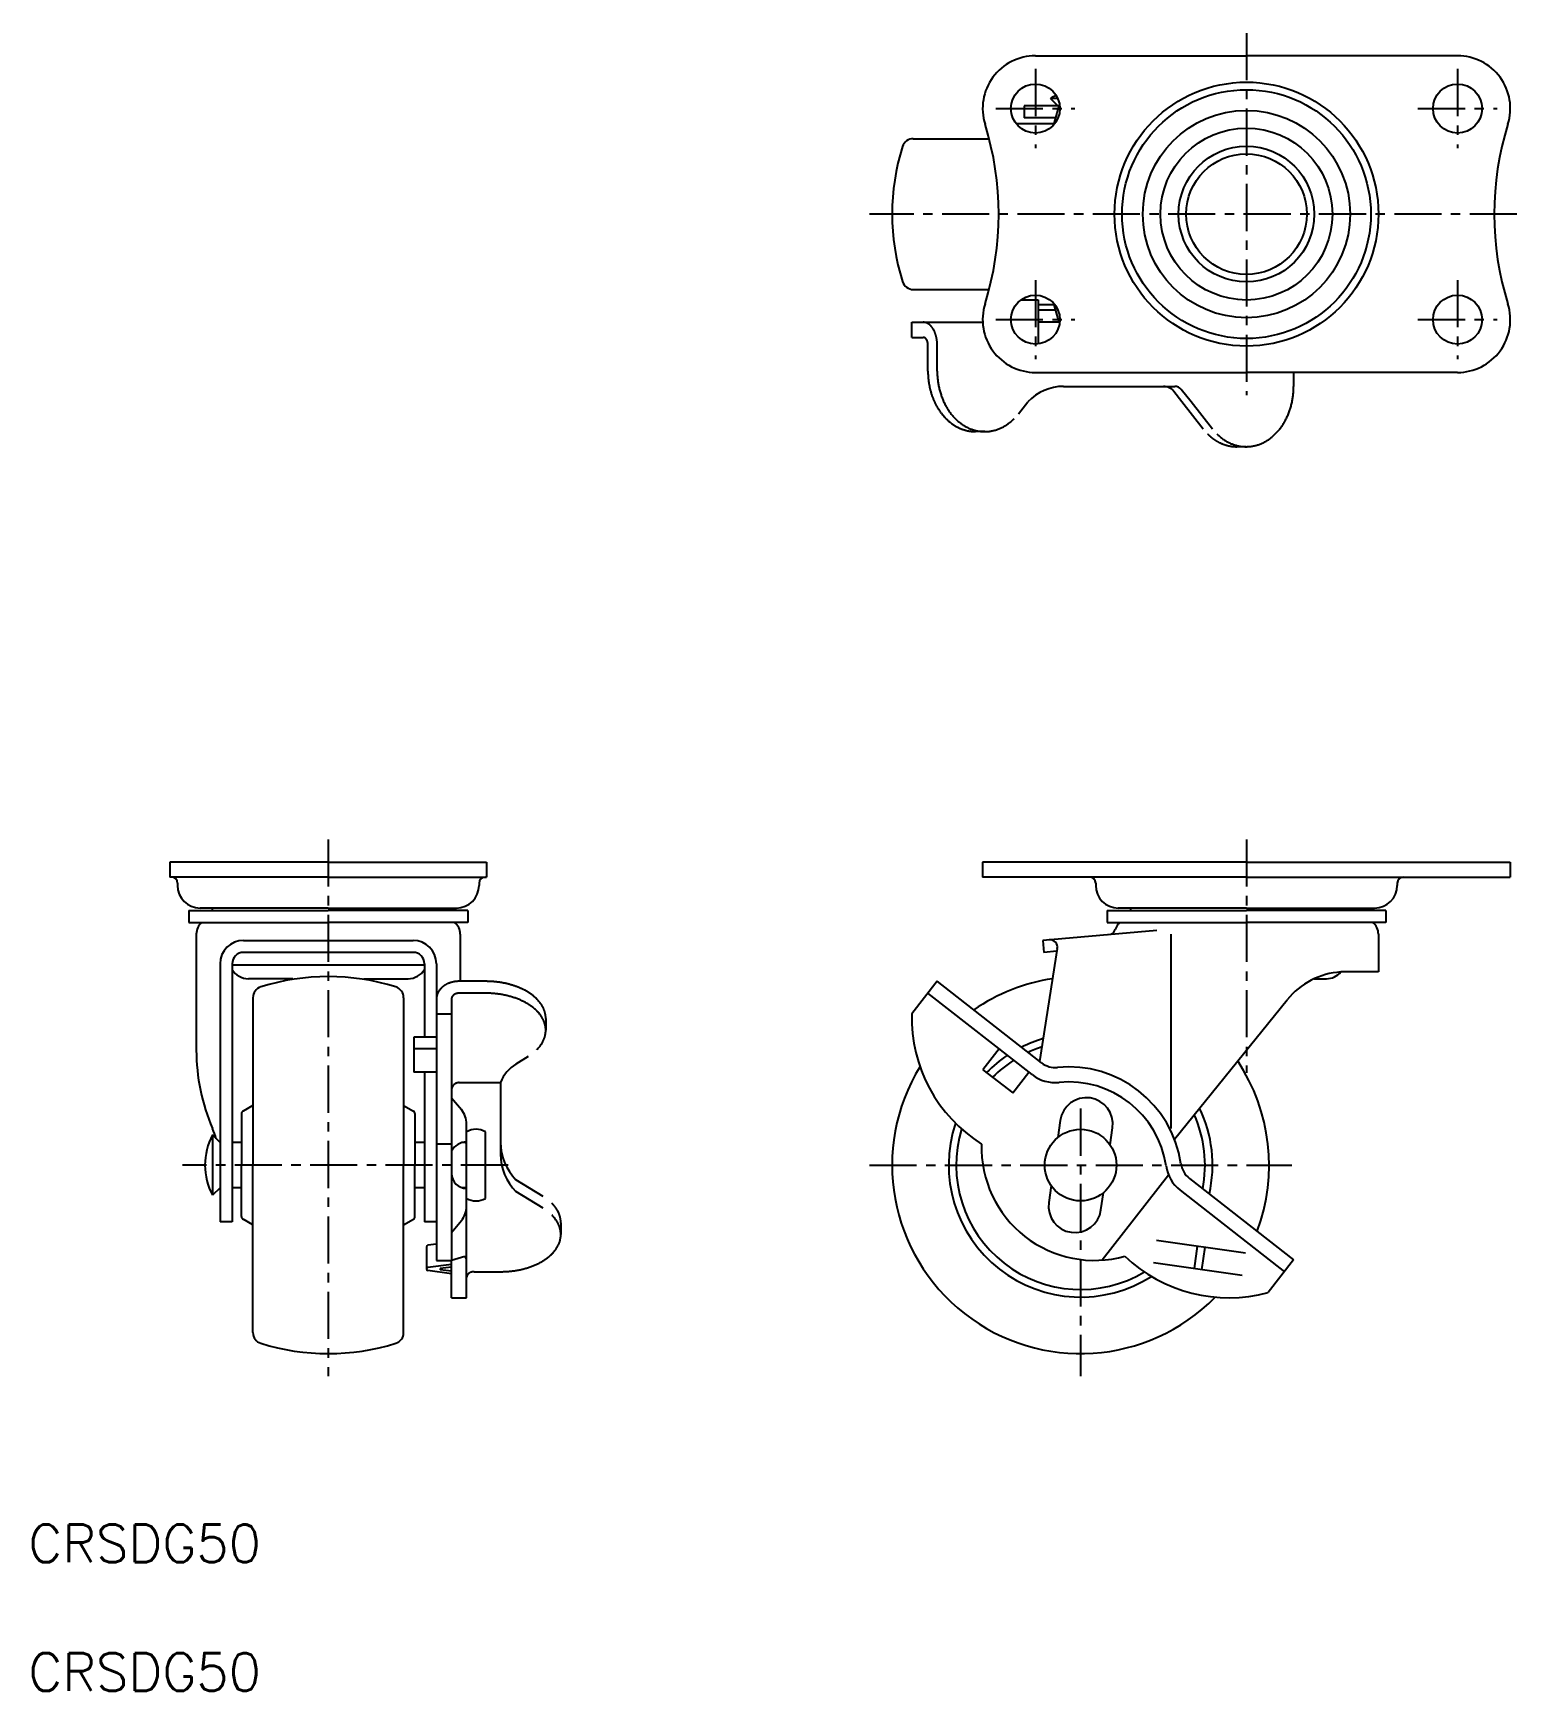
# Model space of a CAD drawing. Extents: x 25 to 221, y 20 to 240.
import ezdxf

# ---------------------------------------------------------------- set-up
doc = ezdxf.new("R2010")
doc.units = 0
doc.header["$LTSCALE"] = 5
doc.linetypes.add('CENTER', pattern=[2, 1.25, -0.25, 0.25, -0.25])
doc.layers.get('0').update_dxf_attribs({"linetype": 'CONTINUOUS'})
doc.layers.add('CENTER', color=1, linetype='CENTER')
doc.styles.get("Standard").update_dxf_attribs({"font": 'txt.shx'})

msp = doc.modelspace()

# ---------------------------------------------------------------- texts
for p in [(23.860971, 37.243086), (23.860971, 20.195786)]:
    msp.add_text('CRSDG50', height=5).set_placement(p)

# ---------------------------------------------------------------- linework, layer by layer
at = {"color": 7, "linetype": 'CONTINUOUS'}
for p, q in [((157.449821, 237.064193), (185.449821, 237.064193)), ((213.449821, 237.064193), (185.449821, 237.064193)), ((160.449821, 230.414193), (159.449821, 231.414193)), ((160.40617, 231.414193), (159.449821, 231.414193)), ((155.949821, 230.414193), (155.949821, 228.814193)), ((160.680919, 230.414193), (155.949821, 230.414193)), ((160.102768, 228.814193), (155.949821, 228.814193)), ((154.888083, 228.064193), (159.911176, 228.064193)), ((141.24688, 226.064193), (151.313185, 226.064193)), ((141.24688, 206.064193), (151.313185, 206.064193)), ((155.568332, 204.714193), (157.823142, 204.714193)), ((157.823142, 204.714193), (157.823142, 198.835706)), ((157.823142, 204.064193), (159.911176, 204.064193)), ((160.102768, 203.314193), (157.823142, 203.314193)), ((141.040821, 199.714193), (141.040821, 201.714193)), ((141.040821, 201.714193), (150.458576, 201.714193)), ((160.680919, 201.714193), (157.823142, 201.714193)), ((141.040821, 199.714193), (142.579975, 199.714193)), ((143.195636, 195.214193), (143.195636, 198.714193)), ((144.426959, 195.214193), (144.426959, 198.714193)), ((157.449821, 195.064193), (185.449821, 195.064193)), ((213.449821, 195.064193), (185.449821, 195.064193)), ((191.707604, 195.064193), (191.707604, 193.214193)), ((161.197059, 193.214193), (175.939848, 193.214193)), ((176.872492, 191.163941), (175.801965, 192.552272)), ((178.103815, 191.163941), (176.800064, 192.799779)), ((155.188707, 189.557339), (156.454726, 191.163941)), ((179.714533, 187.557339), (176.872492, 191.163941)), ((180.945856, 187.557339), (178.103815, 191.163941)), ((150.731045, 187.214193), (149.499722, 187.214193)), ((185.403518, 185.214193), (184.172195, 185.214193)), ((42.648864, 130.127996), (42.648864, 128.127996)), ((63.648864, 130.127996), (42.648864, 130.127996)), ((63.648864, 130.127996), (84.648864, 130.127996)), ((84.648864, 130.127996), (84.648864, 128.127996)), ((150.449821, 130.127996), (150.449821, 128.127996)), ((185.449821, 130.127996), (150.449821, 130.127996)), ((185.449821, 130.127996), (220.449821, 130.127996)), ((220.449821, 130.127996), (220.449821, 128.127996)), ((63.648864, 128.127996), (42.648864, 128.127996)), ((63.648864, 128.127996), (84.648864, 128.127996)), ((185.449821, 128.127996), (150.449821, 128.127996)), ((185.449821, 128.127996), (220.449821, 128.127996)), ((43.648864, 127.327996), (43.648864, 127.027996)), ((83.648864, 127.327996), (83.648864, 127.027996)), ((165.449821, 127.327996), (165.449821, 127.027996)), ((205.449821, 127.327996), (205.449821, 127.027996)), ((45.148864, 123.715496), (45.148864, 122.115496)), ((45.148864, 123.715496), (63.648864, 123.715496)), ((63.648864, 124.027996), (46.648864, 124.027996)), ((63.648864, 124.027996), (80.648864, 124.027996)), ((82.148864, 123.715496), (63.648864, 123.715496)), ((82.148864, 123.715496), (82.148864, 122.115496)), ((166.949821, 123.715496), (185.449821, 123.715496)), ((166.949821, 123.715496), (166.949821, 122.115496)), ((185.449821, 124.027996), (168.449821, 124.027996)), ((185.449821, 124.027996), (202.449821, 124.027996)), ((203.949821, 123.715496), (185.449821, 123.715496)), ((203.949821, 123.715496), (203.949821, 122.115496)), ((45.148864, 122.115496), (63.648864, 122.115496)), ((82.148864, 122.115496), (63.648864, 122.115496)), ((173.570111, 121.057208), (158.449821, 119.734354)), ((166.949821, 122.115496), (185.449821, 122.115496)), ((203.949821, 122.115496), (185.449821, 122.115496)), ((46.148864, 120.565496), (46.148864, 105.175615)), ((52.398864, 119.734354), (74.898864, 119.734354)), ((81.148864, 120.565496), (81.148864, 114.305421)), ((158.449821, 119.734354), (158.58927, 118.140442)), ((175.433459, 120.565496), (175.433459, 94.771027)), ((202.949821, 120.565496), (202.949821, 115.565496)), ((49.298864, 116.634354), (49.298864, 82.425496)), ((50.898864, 116.640442), (50.898864, 82.425496)), ((74.898864, 118.140442), (52.398864, 118.140442)), ((76.398864, 116.640442), (76.398864, 106.917483)), ((77.998864, 116.634354), (77.998864, 77.289528)), ((160.355721, 118.656195), (158.013169, 103.690711)), ((160.298396, 118.289971), (158.58927, 118.140442)), ((76.398864, 116.447996), (50.898864, 116.447996)), ((51.113485, 115.565496), (50.898864, 115.565496)), ((58.945355, 114.647996), (53.048864, 114.647996)), ((68.352373, 114.647996), (74.248864, 114.647996)), ((76.398864, 115.565496), (76.184244, 115.565496)), ((194.448856, 114.647996), (196.049821, 114.647996)), ((202.949821, 115.565496), (198.633135, 115.565496)), ((84.498864, 114.305421), (80.998864, 114.305421)), ((84.498864, 112.729399), (80.998864, 112.729399)), ((144.426959, 114.305421), (141.040821, 109.971362)), ((157.025304, 101.924479), (143.195636, 112.729399)), ((158.256627, 103.5005), (144.426959, 114.305421)), ((53.648864, 112.128437), (53.648864, 89.925496)), ((73.648864, 112.128437), (73.648864, 89.925496)), ((77.998864, 109.971362), (79.998864, 109.971362)), ((79.998864, 111.941389), (79.998864, 77.289528)), ((175.896257, 93.377947), (190.861676, 111.8587)), ((92.498864, 109.380129), (92.498864, 107.804107)), ((74.998864, 106.917483), (74.998864, 102.263154)), ((77.998864, 106.917483), (74.998864, 106.917483)), ((77.998864, 105.341462), (74.998864, 105.341462)), ((90.155718, 104.3214), (88.549117, 103.332277)), ((152.651765, 105.341462), (150.49695, 102.583424)), ((77.998864, 102.263154), (74.998864, 102.263154)), ((76.398864, 102.263154), (76.398864, 82.425496)), ((150.49695, 102.583424), (154.437004, 99.505117)), ((154.437004, 99.505117), (156.591819, 102.263154)), ((80.998864, 100.864532), (86.498864, 100.864532)), ((86.498864, 100.890282), (86.498864, 91.364543)), ((86.498864, 100.890282), (86.498864, 91.364543)), ((52.148864, 96.75118), (52.148864, 89.925496)), ((53.648864, 97.848146), (52.348864, 97.09759)), ((73.648864, 97.848146), (74.948864, 97.09759)), ((75.148864, 96.75118), (75.148864, 89.925496)), ((79.998864, 98.87197), (81.311793, 97.282562)), ((81.998864, 72.338386), (81.998864, 95.37197)), ((160.749334, 95.859076), (160.43081, 93.592658)), ((167.362686, 92.618446), (167.681211, 94.884864)), ((48.298864, 93.925496), (48.298864, 85.925496)), ((49.298864, 92.925496), (48.298864, 93.925496)), ((52.148864, 92.925496), (50.898864, 92.925496)), ((76.398864, 92.925496), (75.148864, 92.925496)), ((79.998864, 92.701737), (77.998864, 92.701737)), ((81.798864, 92.925496), (81.441328, 92.925496)), ((84.498864, 85.510432), (84.498864, 94.340559)), ((52.148864, 83.099812), (52.148864, 89.925496)), ((53.648864, 67.722555), (53.648864, 89.925496)), ((73.648864, 67.722555), (73.648864, 89.925496)), ((75.148864, 83.099812), (75.148864, 89.925496)), ((92.155718, 85.773731), (88.549117, 87.994177)), ((175.110909, 88.608316), (166.293608, 77.322685)), ((177.877936, 88.170653), (191.707604, 77.365732)), ((49.298864, 86.925496), (48.298864, 85.925496)), ((52.148864, 86.925496), (50.898864, 86.925496)), ((76.398864, 86.925496), (75.148864, 86.925496)), ((81.798864, 86.925496), (81.374362, 86.925496)), ((92.155718, 84.19771), (88.549117, 86.418156)), ((159.536955, 87.232546), (159.21843, 84.966127)), ((166.150307, 83.991916), (166.468831, 86.258334)), ((176.646613, 86.594632), (190.476281, 75.789711)), ((50.898864, 82.425496), (49.298864, 82.425496)), ((53.648864, 82.002846), (52.348864, 82.753401)), ((73.648864, 82.002846), (74.948864, 82.753401)), ((77.998864, 82.425496), (76.398864, 82.425496)), ((79.998864, 80.979021), (81.311793, 82.56843)), ((94.498864, 82.291024), (94.498864, 80.715003)), ((77.998864, 79.45227), (76.871367, 79.295769)), ((185.315842, 78.268893), (173.521749, 79.926444)), ((178.923661, 79.167255), (178.506142, 76.196451)), ((76.698864, 79.097668), (76.698864, 76.126864)), ((77.998864, 77.289528), (79.998864, 77.289528)), ((79.998864, 77.213545), (79.898243, 77.289528)), ((79.998864, 77.322685), (81.768864, 77.840311)), ((79.998864, 72.338386), (79.998864, 77.213545)), ((184.898322, 75.298088), (173.10423, 76.95564)), ((179.913929, 79.028082), (179.49641, 76.057278)), ((191.707604, 77.365732), (188.321466, 73.031673)), ((79.998864, 76.759074), (76.871367, 76.324965)), ((79.998864, 75.494654), (76.871367, 75.928764)), ((79.998864, 76.404657), (78.498864, 76.196451)), ((78.498864, 76.196451), (78.498864, 76.057278)), ((79.998864, 75.849072), (78.498864, 76.057278)), ((82.998864, 75.789711), (86.498864, 75.789711)), ((79.998864, 72.338386), (81.998864, 72.338386))]:
    msp.add_line(p, q, dxfattribs=at)
for points in [[(144.427, 198.714, 0), (144.427, 198.751, 0), (144.426, 198.788, 0), (144.426, 198.825, 0), (144.425, 198.861, 0), (144.423, 198.898, 0), (144.422, 198.935, 0), (144.42, 198.972, 0), (144.418, 199.008, 0), (144.416, 199.045, 0), (144.413, 199.081, 0), (144.41, 199.118, 0), (144.407, 199.154, 0), (144.404, 199.191, 0), (144.4, 199.227, 0), (144.396, 199.263, 0), (144.391, 199.299, 0), (144.387, 199.336, 0), (144.382, 199.371, 0), (144.377, 199.407, 0), (144.372, 199.443, 0), (144.366, 199.479, 0), (144.36, 199.514, 0), (144.354, 199.55, 0), (144.347, 199.585, 0), (144.341, 199.62, 0), (144.334, 199.655, 0), (144.326, 199.69, 0), (144.319, 199.725, 0), (144.311, 199.759, 0), (144.303, 199.794, 0), (144.295, 199.828, 0), (144.286, 199.862, 0), (144.278, 199.896, 0), (144.269, 199.93, 0), (144.259, 199.963, 0), (144.25, 199.997, 0), (144.24, 200.03, 0), (144.23, 200.063, 0), (144.219, 200.096, 0), (144.209, 200.128, 0), (144.198, 200.161, 0), (144.187, 200.193, 0), (144.176, 200.225, 0), (144.164, 200.257, 0), (144.152, 200.288, 0), (144.14, 200.319, 0), (144.128, 200.35, 0), (144.116, 200.381, 0), (144.103, 200.411, 0), (144.09, 200.442, 0), (144.077, 200.472, 0), (144.063, 200.501, 0), (144.05, 200.531, 0), (144.036, 200.56, 0), (144.022, 200.589, 0), (144.008, 200.617, 0), (143.993, 200.646, 0), (143.979, 200.674, 0), (143.964, 200.701, 0), (143.948, 200.729, 0), (143.933, 200.756, 0), (143.918, 200.783, 0), (143.902, 200.809, 0), (143.886, 200.836, 0), (143.87, 200.861, 0), (143.854, 200.887, 0), (143.837, 200.912, 0), (143.82, 200.937, 0), (143.803, 200.962, 0), (143.786, 200.986, 0), (143.769, 201.01, 0), (143.752, 201.033, 0), (143.734, 201.056, 0), (143.716, 201.079, 0), (143.698, 201.102, 0), (143.68, 201.124, 0), (143.662, 201.146, 0), (143.643, 201.167, 0), (143.625, 201.188, 0), (143.606, 201.209, 0), (143.587, 201.229, 0), (143.568, 201.249, 0), (143.549, 201.268, 0), (143.53, 201.287, 0), (143.51, 201.306, 0), (143.49, 201.324, 0), (143.471, 201.342, 0), (143.451, 201.36, 0), (143.431, 201.377, 0), (143.41, 201.394, 0), (143.39, 201.41, 0), (143.37, 201.426, 0), (143.349, 201.442, 0), (143.328, 201.457, 0), (143.308, 201.472, 0), (143.287, 201.486, 0), (143.266, 201.5, 0), (143.245, 201.513, 0), (143.223, 201.526, 0), (143.202, 201.539, 0), (143.181, 201.551, 0), (143.159, 201.563, 0), (143.138, 201.574, 0), (143.116, 201.585, 0), (143.094, 201.595, 0), (143.073, 201.606, 0), (143.051, 201.615, 0), (143.029, 201.624, 0), (143.007, 201.633, 0), (142.985, 201.641, 0), (142.963, 201.649, 0), (142.94, 201.657, 0), (142.918, 201.664, 0), (142.896, 201.67, 0), (142.873, 201.676, 0), (142.851, 201.682, 0), (142.829, 201.687, 0), (142.806, 201.692, 0), (142.784, 201.696, 0), (142.761, 201.7, 0), (142.738, 201.703, 0), (142.716, 201.706, 0), (142.693, 201.709, 0), (142.671, 201.711, 0), (142.648, 201.712, 0), (142.625, 201.713, 0), (142.603, 201.714, 0), (142.58, 201.714, 0)], [(143.196, 198.714, 0), (143.196, 198.726, 0), (143.195, 198.739, 0), (143.195, 198.751, 0), (143.195, 198.763, 0), (143.194, 198.776, 0), (143.194, 198.788, 0), (143.193, 198.8, 0), (143.193, 198.812, 0), (143.192, 198.824, 0), (143.191, 198.837, 0), (143.19, 198.849, 0), (143.189, 198.861, 0), (143.188, 198.873, 0), (143.187, 198.885, 0), (143.185, 198.897, 0), (143.184, 198.909, 0), (143.182, 198.921, 0), (143.181, 198.933, 0), (143.179, 198.945, 0), (143.177, 198.957, 0), (143.175, 198.969, 0), (143.173, 198.981, 0), (143.171, 198.993, 0), (143.169, 199.004, 0), (143.167, 199.016, 0), (143.165, 199.028, 0), (143.162, 199.04, 0), (143.16, 199.051, 0), (143.157, 199.063, 0), (143.154, 199.074, 0), (143.152, 199.086, 0), (143.149, 199.097, 0), (143.146, 199.108, 0), (143.143, 199.119, 0), (143.14, 199.131, 0), (143.137, 199.142, 0), (143.133, 199.153, 0), (143.13, 199.164, 0), (143.126, 199.175, 0), (143.123, 199.186, 0), (143.119, 199.196, 0), (143.116, 199.207, 0), (143.112, 199.218, 0), (143.108, 199.228, 0), (143.104, 199.239, 0), (143.1, 199.249, 0), (143.096, 199.26, 0), (143.092, 199.27, 0), (143.088, 199.28, 0), (143.083, 199.29, 0), (143.079, 199.3, 0), (143.074, 199.31, 0), (143.07, 199.32, 0), (143.065, 199.329, 0), (143.061, 199.339, 0), (143.056, 199.349, 0), (143.051, 199.358, 0), (143.046, 199.367, 0), (143.041, 199.377, 0), (143.036, 199.386, 0), (143.031, 199.395, 0), (143.026, 199.404, 0), (143.021, 199.413, 0), (143.015, 199.421, 0), (143.01, 199.43, 0), (143.004, 199.438, 0), (142.999, 199.447, 0), (142.993, 199.455, 0), (142.988, 199.463, 0), (142.982, 199.471, 0), (142.976, 199.479, 0), (142.971, 199.487, 0), (142.965, 199.495, 0), (142.959, 199.503, 0), (142.953, 199.51, 0), (142.947, 199.517, 0), (142.941, 199.525, 0), (142.934, 199.532, 0), (142.928, 199.539, 0), (142.922, 199.546, 0), (142.916, 199.552, 0), (142.909, 199.559, 0), (142.903, 199.566, 0), (142.896, 199.572, 0), (142.89, 199.578, 0), (142.883, 199.584, 0), (142.877, 199.59, 0), (142.87, 199.596, 0), (142.864, 199.602, 0), (142.857, 199.607, 0), (142.85, 199.613, 0), (142.843, 199.618, 0), (142.836, 199.623, 0), (142.829, 199.628, 0), (142.823, 199.633, 0), (142.816, 199.638, 0), (142.809, 199.643, 0), (142.802, 199.647, 0), (142.794, 199.652, 0), (142.787, 199.656, 0), (142.78, 199.66, 0), (142.773, 199.664, 0), (142.766, 199.667, 0), (142.759, 199.671, 0), (142.751, 199.675, 0), (142.744, 199.678, 0), (142.737, 199.681, 0), (142.73, 199.684, 0), (142.722, 199.687, 0), (142.715, 199.69, 0), (142.707, 199.693, 0), (142.7, 199.695, 0), (142.693, 199.697, 0), (142.685, 199.699, 0), (142.678, 199.701, 0), (142.67, 199.703, 0), (142.663, 199.705, 0), (142.655, 199.707, 0), (142.648, 199.708, 0), (142.64, 199.709, 0), (142.633, 199.711, 0), (142.625, 199.711, 0), (142.618, 199.712, 0), (142.61, 199.713, 0), (142.603, 199.714, 0), (142.595, 199.714, 0), (142.588, 199.714, 0), (142.58, 199.714, 0)], [(143.196, 195.214, 0), (143.196, 195.116, 0), (143.198, 195.018, 0), (143.2, 194.92, 0), (143.203, 194.822, 0), (143.207, 194.724, 0), (143.213, 194.626, 0), (143.219, 194.528, 0), (143.226, 194.43, 0), (143.234, 194.332, 0), (143.243, 194.235, 0), (143.253, 194.138, 0), (143.264, 194.04, 0), (143.276, 193.943, 0), (143.288, 193.846, 0), (143.302, 193.75, 0), (143.317, 193.653, 0), (143.332, 193.557, 0), (143.349, 193.461, 0), (143.366, 193.366, 0), (143.385, 193.27, 0), (143.404, 193.175, 0), (143.424, 193.08, 0), (143.445, 192.986, 0), (143.467, 192.892, 0), (143.49, 192.798, 0), (143.514, 192.705, 0), (143.539, 192.612, 0), (143.564, 192.519, 0), (143.591, 192.427, 0), (143.618, 192.335, 0), (143.646, 192.244, 0), (143.676, 192.153, 0), (143.706, 192.062, 0), (143.736, 191.972, 0), (143.768, 191.883, 0), (143.801, 191.794, 0), (143.834, 191.705, 0), (143.869, 191.617, 0), (143.904, 191.53, 0), (143.94, 191.443, 0), (143.977, 191.357, 0), (144.015, 191.271, 0), (144.053, 191.186, 0), (144.093, 191.101, 0), (144.133, 191.017, 0), (144.174, 190.934, 0), (144.215, 190.852, 0), (144.258, 190.77, 0), (144.301, 190.688, 0), (144.346, 190.608, 0), (144.391, 190.528, 0), (144.436, 190.449, 0), (144.483, 190.37, 0), (144.53, 190.292, 0), (144.578, 190.215, 0), (144.627, 190.139, 0), (144.676, 190.064, 0), (144.726, 189.989, 0), (144.777, 189.915, 0), (144.829, 189.842, 0), (144.881, 189.769, 0), (144.934, 189.698, 0), (144.988, 189.627, 0), (145.042, 189.557, 0), (145.097, 189.488, 0), (145.153, 189.42, 0), (145.209, 189.353, 0), (145.266, 189.287, 0), (145.324, 189.221, 0), (145.382, 189.157, 0), (145.441, 189.093, 0), (145.5, 189.03, 0), (145.561, 188.968, 0), (145.621, 188.907, 0), (145.683, 188.847, 0), (145.744, 188.789, 0), (145.807, 188.731, 0), (145.87, 188.674, 0), (145.933, 188.617, 0), (145.997, 188.562, 0), (146.062, 188.508, 0), (146.127, 188.455, 0), (146.193, 188.403, 0), (146.259, 188.352, 0), (146.325, 188.302, 0), (146.392, 188.253, 0), (146.46, 188.206, 0), (146.528, 188.159, 0), (146.596, 188.113, 0), (146.665, 188.068, 0), (146.735, 188.025, 0), (146.804, 187.982, 0), (146.875, 187.941, 0), (146.945, 187.901, 0), (147.016, 187.861, 0), (147.087, 187.823, 0), (147.159, 187.786, 0), (147.231, 187.75, 0), (147.303, 187.715, 0), (147.376, 187.682, 0), (147.449, 187.649, 0), (147.522, 187.618, 0), (147.596, 187.588, 0), (147.67, 187.559, 0), (147.744, 187.531, 0), (147.818, 187.504, 0), (147.893, 187.478, 0), (147.968, 187.454, 0), (148.043, 187.431, 0), (148.118, 187.409, 0), (148.194, 187.388, 0), (148.27, 187.368, 0), (148.346, 187.349, 0), (148.422, 187.332, 0), (148.498, 187.316, 0), (148.575, 187.301, 0), (148.651, 187.287, 0), (148.728, 187.274, 0), (148.805, 187.263, 0), (148.882, 187.253, 0), (148.959, 187.244, 0), (149.036, 187.236, 0), (149.113, 187.229, 0), (149.19, 187.224, 0), (149.268, 187.22, 0), (149.345, 187.217, 0), (149.422, 187.215, 0), (149.5, 187.214, 0)], [(144.427, 195.214, 0), (144.428, 195.074, 0), (144.431, 194.934, 0), (144.436, 194.795, 0), (144.442, 194.655, 0), (144.451, 194.516, 0), (144.462, 194.376, 0), (144.474, 194.237, 0), (144.489, 194.099, 0), (144.505, 193.96, 0), (144.523, 193.822, 0), (144.543, 193.685, 0), (144.565, 193.548, 0), (144.589, 193.411, 0), (144.615, 193.275, 0), (144.643, 193.14, 0), (144.672, 193.005, 0), (144.703, 192.871, 0), (144.737, 192.738, 0), (144.772, 192.605, 0), (144.809, 192.473, 0), (144.847, 192.342, 0), (144.888, 192.212, 0), (144.93, 192.083, 0), (144.974, 191.955, 0), (145.02, 191.827, 0), (145.067, 191.701, 0), (145.117, 191.576, 0), (145.168, 191.452, 0), (145.22, 191.329, 0), (145.275, 191.207, 0), (145.331, 191.087, 0), (145.388, 190.968, 0), (145.448, 190.85, 0), (145.509, 190.733, 0), (145.571, 190.618, 0), (145.635, 190.504, 0), (145.701, 190.392, 0), (145.768, 190.281, 0), (145.837, 190.172, 0), (145.907, 190.064, 0), (145.979, 189.958, 0), (146.052, 189.853, 0), (146.127, 189.75, 0), (146.203, 189.649, 0), (146.28, 189.549, 0), (146.359, 189.451, 0), (146.439, 189.355, 0), (146.52, 189.261, 0), (146.603, 189.168, 0), (146.687, 189.077, 0), (146.772, 188.989, 0), (146.858, 188.902, 0), (146.946, 188.817, 0), (147.035, 188.734, 0), (147.124, 188.653, 0), (147.215, 188.574, 0), (147.307, 188.497, 0), (147.4, 188.422, 0), (147.495, 188.349, 0), (147.59, 188.278, 0), (147.686, 188.21, 0), (147.783, 188.143, 0), (147.881, 188.079, 0), (147.979, 188.017, 0), (148.079, 187.957, 0), (148.179, 187.899, 0), (148.28, 187.843, 0), (148.382, 187.79, 0), (148.485, 187.739, 0), (148.588, 187.69, 0), (148.692, 187.644, 0), (148.797, 187.6, 0), (148.902, 187.558, 0), (149.008, 187.519, 0), (149.114, 187.482, 0), (149.221, 187.447, 0), (149.328, 187.415, 0), (149.436, 187.385, 0), (149.544, 187.357, 0), (149.653, 187.332, 0), (149.761, 187.309, 0), (149.87, 187.289, 0), (149.98, 187.271, 0), (150.089, 187.256, 0), (150.199, 187.243, 0), (150.309, 187.232, 0), (150.419, 187.224, 0), (150.529, 187.218, 0), (150.639, 187.215, 0), (150.749, 187.214, 0), (150.86, 187.216, 0), (150.97, 187.22, 0), (151.08, 187.226, 0), (151.19, 187.235, 0), (151.3, 187.247, 0), (151.41, 187.261, 0), (151.519, 187.277, 0), (151.628, 187.296, 0), (151.737, 187.317, 0), (151.846, 187.34, 0), (151.954, 187.366, 0), (152.062, 187.395, 0), (152.17, 187.425, 0), (152.277, 187.458, 0), (152.383, 187.494, 0), (152.49, 187.532, 0), (152.595, 187.572, 0), (152.7, 187.614, 0), (152.805, 187.659, 0), (152.908, 187.706, 0), (153.011, 187.756, 0), (153.114, 187.808, 0), (153.216, 187.862, 0), (153.316, 187.918, 0), (153.417, 187.976, 0), (153.516, 188.037, 0), (153.614, 188.1, 0), (153.712, 188.165, 0), (153.809, 188.232, 0), (153.904, 188.302, 0), (153.999, 188.373, 0), (154.093, 188.447, 0), (154.186, 188.522, 0), (154.277, 188.6, 0), (154.368, 188.68, 0), (154.457, 188.761, 0), (154.546, 188.845, 0), (154.633, 188.931, 0)], [(181.502, 186.931, 0), (181.589, 186.845, 0), (181.677, 186.761, 0), (181.767, 186.68, 0), (181.857, 186.6, 0), (181.949, 186.522, 0), (182.042, 186.447, 0), (182.135, 186.373, 0), (182.23, 186.302, 0), (182.326, 186.232, 0), (182.423, 186.165, 0), (182.52, 186.1, 0), (182.619, 186.037, 0), (182.718, 185.976, 0), (182.818, 185.918, 0), (182.919, 185.862, 0), (183.021, 185.808, 0), (183.123, 185.756, 0), (183.226, 185.706, 0), (183.33, 185.659, 0), (183.434, 185.614, 0), (183.539, 185.572, 0), (183.645, 185.532, 0), (183.751, 185.494, 0), (183.858, 185.458, 0), (183.965, 185.425, 0), (184.072, 185.395, 0), (184.18, 185.366, 0), (184.289, 185.34, 0), (184.397, 185.317, 0), (184.506, 185.296, 0), (184.616, 185.277, 0), (184.725, 185.261, 0), (184.835, 185.247, 0), (184.945, 185.235, 0), (185.055, 185.226, 0), (185.165, 185.22, 0), (185.275, 185.216, 0), (185.385, 185.214, 0), (185.495, 185.215, 0), (185.605, 185.218, 0), (185.716, 185.224, 0), (185.826, 185.232, 0), (185.936, 185.243, 0), (186.045, 185.256, 0), (186.155, 185.271, 0), (186.264, 185.289, 0), (186.373, 185.309, 0), (186.482, 185.332, 0), (186.59, 185.357, 0), (186.699, 185.385, 0), (186.806, 185.415, 0), (186.913, 185.447, 0), (187.02, 185.482, 0), (187.127, 185.519, 0), (187.232, 185.558, 0), (187.338, 185.6, 0), (187.442, 185.644, 0), (187.546, 185.69, 0), (187.649, 185.739, 0), (187.752, 185.79, 0), (187.854, 185.843, 0), (187.955, 185.899, 0), (188.056, 185.957, 0), (188.155, 186.017, 0), (188.254, 186.079, 0), (188.352, 186.143, 0), (188.449, 186.21, 0), (188.545, 186.278, 0), (188.64, 186.349, 0), (188.734, 186.422, 0), (188.827, 186.497, 0), (188.919, 186.574, 0), (189.01, 186.653, 0), (189.1, 186.734, 0), (189.189, 186.817, 0), (189.276, 186.902, 0), (189.363, 186.989, 0), (189.448, 187.077, 0), (189.532, 187.168, 0), (189.614, 187.261, 0), (189.696, 187.355, 0), (189.776, 187.451, 0), (189.855, 187.549, 0), (189.932, 187.649, 0), (190.008, 187.75, 0), (190.083, 187.853, 0), (190.156, 187.958, 0), (190.227, 188.064, 0), (190.298, 188.172, 0), (190.366, 188.281, 0), (190.434, 188.392, 0), (190.499, 188.504, 0), (190.563, 188.618, 0), (190.626, 188.733, 0), (190.687, 188.85, 0), (190.746, 188.968, 0), (190.804, 189.087, 0), (190.86, 189.207, 0), (190.914, 189.329, 0), (190.967, 189.452, 0), (191.018, 189.576, 0), (191.067, 189.701, 0), (191.115, 189.827, 0), (191.161, 189.955, 0), (191.205, 190.083, 0), (191.247, 190.212, 0), (191.287, 190.342, 0), (191.326, 190.473, 0), (191.363, 190.605, 0), (191.398, 190.738, 0), (191.431, 190.871, 0), (191.462, 191.005, 0), (191.492, 191.14, 0), (191.52, 191.275, 0), (191.545, 191.411, 0), (191.569, 191.548, 0), (191.591, 191.685, 0), (191.611, 191.822, 0), (191.63, 191.96, 0), (191.646, 192.099, 0), (191.66, 192.237, 0), (191.673, 192.376, 0), (191.684, 192.516, 0), (191.692, 192.655, 0), (191.699, 192.795, 0), (191.704, 192.934, 0), (191.707, 193.074, 0), (191.708, 193.214, 0)], [(180.27, 186.931, 0), (180.296, 186.905, 0), (180.322, 186.879, 0), (180.348, 186.854, 0), (180.374, 186.829, 0), (180.401, 186.804, 0), (180.427, 186.779, 0), (180.454, 186.754, 0), (180.48, 186.73, 0), (180.507, 186.705, 0), (180.534, 186.681, 0), (180.561, 186.657, 0), (180.588, 186.633, 0), (180.615, 186.61, 0), (180.642, 186.586, 0), (180.669, 186.563, 0), (180.697, 186.54, 0), (180.724, 186.517, 0), (180.752, 186.494, 0), (180.779, 186.472, 0), (180.807, 186.449, 0), (180.835, 186.427, 0), (180.863, 186.405, 0), (180.891, 186.383, 0), (180.919, 186.362, 0), (180.947, 186.34, 0), (180.975, 186.319, 0), (181.004, 186.298, 0), (181.032, 186.277, 0), (181.061, 186.257, 0), (181.089, 186.236, 0), (181.118, 186.216, 0), (181.147, 186.196, 0), (181.176, 186.176, 0), (181.205, 186.156, 0), (181.234, 186.136, 0), (181.263, 186.117, 0), (181.292, 186.098, 0), (181.321, 186.079, 0), (181.351, 186.06, 0), (181.38, 186.042, 0), (181.41, 186.023, 0), (181.439, 186.005, 0), (181.469, 185.987, 0), (181.499, 185.969, 0), (181.528, 185.952, 0), (181.558, 185.934, 0), (181.588, 185.917, 0), (181.618, 185.9, 0), (181.648, 185.883, 0), (181.678, 185.867, 0), (181.709, 185.85, 0), (181.739, 185.834, 0), (181.769, 185.818, 0), (181.8, 185.802, 0), (181.83, 185.787, 0), (181.861, 185.771, 0), (181.891, 185.756, 0), (181.922, 185.741, 0), (181.953, 185.726, 0), (181.984, 185.712, 0), (182.014, 185.697, 0), (182.045, 185.683, 0), (182.076, 185.669, 0), (182.107, 185.655, 0), (182.138, 185.642, 0), (182.17, 185.629, 0), (182.201, 185.615, 0), (182.232, 185.602, 0), (182.263, 185.59, 0), (182.295, 185.577, 0), (182.326, 185.565, 0), (182.358, 185.553, 0), (182.389, 185.541, 0), (182.421, 185.529, 0), (182.452, 185.518, 0), (182.484, 185.506, 0), (182.516, 185.495, 0), (182.547, 185.485, 0), (182.579, 185.474, 0), (182.611, 185.463, 0), (182.643, 185.453, 0), (182.675, 185.443, 0), (182.707, 185.433, 0), (182.739, 185.424, 0), (182.771, 185.414, 0), (182.803, 185.405, 0), (182.835, 185.396, 0), (182.867, 185.388, 0), (182.899, 185.379, 0), (182.931, 185.371, 0), (182.964, 185.363, 0), (182.996, 185.355, 0), (183.028, 185.347, 0), (183.06, 185.34, 0), (183.093, 185.332, 0), (183.125, 185.325, 0), (183.158, 185.318, 0), (183.19, 185.312, 0), (183.223, 185.305, 0), (183.255, 185.299, 0), (183.288, 185.293, 0), (183.32, 185.288, 0), (183.353, 185.282, 0), (183.385, 185.277, 0), (183.418, 185.272, 0), (183.451, 185.267, 0), (183.483, 185.262, 0), (183.516, 185.258, 0), (183.549, 185.253, 0), (183.581, 185.249, 0), (183.614, 185.246, 0), (183.647, 185.242, 0), (183.68, 185.239, 0), (183.712, 185.235, 0), (183.745, 185.233, 0), (183.778, 185.23, 0), (183.811, 185.227, 0), (183.844, 185.225, 0), (183.876, 185.223, 0), (183.909, 185.221, 0), (183.942, 185.22, 0), (183.975, 185.218, 0), (184.008, 185.217, 0), (184.041, 185.216, 0), (184.074, 185.215, 0), (184.106, 185.215, 0), (184.139, 185.214, 0), (184.172, 185.214, 0)], [(80.9989, 114.305, 0), (80.962, 114.305, 0), (80.9252, 114.305, 0), (80.8884, 114.304, 0), (80.8517, 114.303, 0), (80.8149, 114.301, 0), (80.7782, 114.299, 0), (80.7415, 114.297, 0), (80.7048, 114.294, 0), (80.6682, 114.291, 0), (80.6316, 114.288, 0), (80.5951, 114.284, 0), (80.5587, 114.28, 0), (80.5223, 114.275, 0), (80.486, 114.271, 0), (80.4497, 114.265, 0), (80.4136, 114.26, 0), (80.3775, 114.254, 0), (80.3416, 114.248, 0), (80.3057, 114.241, 0), (80.2699, 114.235, 0), (80.2343, 114.227, 0), (80.1987, 114.22, 0), (80.1633, 114.212, 0), (80.128, 114.204, 0), (80.0928, 114.195, 0), (80.0578, 114.186, 0), (80.0229, 114.177, 0), (79.9882, 114.167, 0), (79.9536, 114.157, 0), (79.9192, 114.147, 0), (79.8849, 114.136, 0), (79.8508, 114.125, 0), (79.8169, 114.114, 0), (79.7831, 114.103, 0), (79.7496, 114.091, 0), (79.7162, 114.078, 0), (79.683, 114.066, 0), (79.65, 114.053, 0), (79.6172, 114.04, 0), (79.5847, 114.026, 0), (79.5523, 114.012, 0), (79.5202, 113.998, 0), (79.4882, 113.984, 0), (79.4566, 113.969, 0), (79.4251, 113.954, 0), (79.3939, 113.939, 0), (79.3629, 113.923, 0), (79.3322, 113.907, 0), (79.3017, 113.891, 0), (79.2714, 113.874, 0), (79.2415, 113.857, 0), (79.2118, 113.84, 0), (79.1823, 113.823, 0), (79.1532, 113.805, 0), (79.1243, 113.787, 0), (79.0957, 113.769, 0), (79.0674, 113.75, 0), (79.0393, 113.731, 0), (79.0116, 113.712, 0), (78.9842, 113.693, 0), (78.9571, 113.673, 0), (78.9302, 113.654, 0), (78.9037, 113.633, 0), (78.8775, 113.613, 0), (78.8517, 113.592, 0), (78.8261, 113.571, 0), (78.8009, 113.55, 0), (78.776, 113.529, 0), (78.7515, 113.507, 0), (78.7272, 113.486, 0), (78.7034, 113.463, 0), (78.6798, 113.441, 0), (78.6567, 113.419, 0), (78.6338, 113.396, 0), (78.6114, 113.373, 0), (78.5892, 113.35, 0), (78.5675, 113.326, 0), (78.5461, 113.303, 0), (78.5251, 113.279, 0), (78.5045, 113.255, 0), (78.4842, 113.231, 0), (78.4643, 113.206, 0), (78.4448, 113.182, 0), (78.4257, 113.157, 0), (78.4069, 113.132, 0), (78.3886, 113.107, 0), (78.3707, 113.081, 0), (78.3531, 113.056, 0), (78.3359, 113.03, 0), (78.3192, 113.004, 0), (78.3028, 112.978, 0), (78.2869, 112.952, 0), (78.2714, 112.926, 0), (78.2562, 112.899, 0), (78.2415, 112.873, 0), (78.2272, 112.846, 0), (78.2133, 112.819, 0), (78.1999, 112.792, 0), (78.1868, 112.765, 0), (78.1742, 112.738, 0), (78.162, 112.71, 0), (78.1503, 112.683, 0), (78.1389, 112.655, 0), (78.128, 112.628, 0), (78.1176, 112.6, 0), (78.1075, 112.572, 0), (78.0979, 112.544, 0), (78.0888, 112.516, 0), (78.08, 112.488, 0), (78.0718, 112.459, 0), (78.0639, 112.431, 0), (78.0565, 112.403, 0), (78.0495, 112.374, 0), (78.043, 112.346, 0), (78.037, 112.317, 0), (78.0313, 112.288, 0), (78.0262, 112.26, 0), (78.0214, 112.231, 0), (78.0171, 112.202, 0), (78.0133, 112.173, 0), (78.0099, 112.144, 0), (78.007, 112.115, 0), (78.0045, 112.086, 0), (78.0025, 112.057, 0), (78.0009, 112.028, 0), (77.9998, 111.999, 0), (77.9991, 111.97, 0), (77.9989, 111.941, 0)], [(80.9989, 112.729, 0), (80.9866, 112.729, 0), (80.9743, 112.729, 0), (80.9621, 112.729, 0), (80.9498, 112.728, 0), (80.9375, 112.728, 0), (80.9253, 112.727, 0), (80.9131, 112.726, 0), (80.9008, 112.726, 0), (80.8886, 112.725, 0), (80.8765, 112.723, 0), (80.8643, 112.722, 0), (80.8521, 112.721, 0), (80.84, 112.719, 0), (80.8279, 112.718, 0), (80.8158, 112.716, 0), (80.8038, 112.714, 0), (80.7918, 112.712, 0), (80.7798, 112.71, 0), (80.7678, 112.708, 0), (80.7559, 112.706, 0), (80.744, 112.703, 0), (80.7322, 112.701, 0), (80.7203, 112.698, 0), (80.7086, 112.695, 0), (80.6969, 112.693, 0), (80.6852, 112.69, 0), (80.6736, 112.687, 0), (80.662, 112.683, 0), (80.6504, 112.68, 0), (80.639, 112.677, 0), (80.6275, 112.673, 0), (80.6162, 112.669, 0), (80.6049, 112.666, 0), (80.5936, 112.662, 0), (80.5824, 112.658, 0), (80.5713, 112.654, 0), (80.5602, 112.65, 0), (80.5493, 112.645, 0), (80.5383, 112.641, 0), (80.5275, 112.636, 0), (80.5167, 112.632, 0), (80.506, 112.627, 0), (80.4953, 112.622, 0), (80.4848, 112.617, 0), (80.4743, 112.612, 0), (80.4639, 112.607, 0), (80.4535, 112.602, 0), (80.4433, 112.597, 0), (80.4331, 112.591, 0), (80.4231, 112.586, 0), (80.4131, 112.58, 0), (80.4032, 112.574, 0), (80.3934, 112.569, 0), (80.3836, 112.563, 0), (80.374, 112.557, 0), (80.3645, 112.551, 0), (80.355, 112.544, 0), (80.3457, 112.538, 0), (80.3364, 112.532, 0), (80.3273, 112.525, 0), (80.3183, 112.519, 0), (80.3093, 112.512, 0), (80.3005, 112.505, 0), (80.2918, 112.499, 0), (80.2831, 112.492, 0), (80.2746, 112.485, 0), (80.2662, 112.478, 0), (80.2579, 112.471, 0), (80.2497, 112.463, 0), (80.2417, 112.456, 0), (80.2337, 112.449, 0), (80.2259, 112.441, 0), (80.2181, 112.434, 0), (80.2105, 112.426, 0), (80.203, 112.419, 0), (80.1957, 112.411, 0), (80.1884, 112.403, 0), (80.1813, 112.395, 0), (80.1743, 112.387, 0), (80.1674, 112.379, 0), (80.1606, 112.371, 0), (80.154, 112.363, 0), (80.1475, 112.355, 0), (80.1411, 112.347, 0), (80.1349, 112.338, 0), (80.1288, 112.33, 0), (80.1228, 112.321, 0), (80.1169, 112.313, 0), (80.1112, 112.304, 0), (80.1056, 112.296, 0), (80.1002, 112.287, 0), (80.0949, 112.278, 0), (80.0897, 112.27, 0), (80.0847, 112.261, 0), (80.0798, 112.252, 0), (80.075, 112.243, 0), (80.0704, 112.234, 0), (80.0659, 112.225, 0), (80.0615, 112.216, 0), (80.0573, 112.207, 0), (80.0533, 112.198, 0), (80.0493, 112.189, 0), (80.0456, 112.179, 0), (80.0419, 112.17, 0), (80.0384, 112.161, 0), (80.0351, 112.152, 0), (80.0319, 112.142, 0), (80.0288, 112.133, 0), (80.0259, 112.123, 0), (80.0232, 112.114, 0), (80.0205, 112.105, 0), (80.0181, 112.095, 0), (80.0158, 112.086, 0), (80.0136, 112.076, 0), (80.0116, 112.067, 0), (80.0097, 112.057, 0), (80.008, 112.047, 0), (80.0064, 112.038, 0), (80.005, 112.028, 0), (80.0037, 112.019, 0), (80.0026, 112.009, 0), (80.0016, 111.999, 0), (80.0007, 111.99, 0), (80.0001, 111.98, 0), (79.9995, 111.97, 0), (79.9992, 111.961, 0), (79.9989, 111.951, 0), (79.9989, 111.941, 0)], [(92.4989, 109.38, 0), (92.4983, 109.441, 0), (92.4965, 109.501, 0), (92.4934, 109.561, 0), (92.4892, 109.622, 0), (92.4838, 109.682, 0), (92.4772, 109.742, 0), (92.4694, 109.803, 0), (92.4603, 109.863, 0), (92.4501, 109.923, 0), (92.4387, 109.983, 0), (92.4261, 110.043, 0), (92.4123, 110.103, 0), (92.3973, 110.163, 0), (92.3811, 110.222, 0), (92.3637, 110.282, 0), (92.3451, 110.341, 0), (92.3254, 110.4, 0), (92.3045, 110.459, 0), (92.2824, 110.518, 0), (92.2591, 110.577, 0), (92.2347, 110.635, 0), (92.2091, 110.694, 0), (92.1823, 110.752, 0), (92.1544, 110.81, 0), (92.1253, 110.868, 0), (92.0951, 110.925, 0), (92.0637, 110.982, 0), (92.0312, 111.039, 0), (91.9976, 111.096, 0), (91.9628, 111.153, 0), (91.9269, 111.209, 0), (91.8899, 111.265, 0), (91.8518, 111.321, 0), (91.8125, 111.376, 0), (91.7722, 111.431, 0), (91.7308, 111.486, 0), (91.6883, 111.54, 0), (91.6447, 111.595, 0), (91.6, 111.648, 0), (91.5542, 111.702, 0), (91.5074, 111.755, 0), (91.4596, 111.808, 0), (91.4106, 111.86, 0), (91.3607, 111.912, 0), (91.3097, 111.964, 0), (91.2577, 112.015, 0), (91.2047, 112.066, 0), (91.1506, 112.116, 0), (91.0956, 112.167, 0), (91.0395, 112.216, 0), (90.9825, 112.265, 0), (90.9245, 112.314, 0), (90.8656, 112.362, 0), (90.8056, 112.41, 0), (90.7448, 112.458, 0), (90.6829, 112.505, 0), (90.6202, 112.551, 0), (90.5565, 112.597, 0), (90.492, 112.643, 0), (90.4265, 112.688, 0), (90.3601, 112.732, 0), (90.2928, 112.776, 0), (90.2247, 112.82, 0), (90.1557, 112.863, 0), (90.0859, 112.905, 0), (90.0152, 112.947, 0), (89.9437, 112.989, 0), (89.8713, 113.03, 0), (89.7982, 113.07, 0), (89.7242, 113.11, 0), (89.6495, 113.149, 0), (89.574, 113.187, 0), (89.4977, 113.225, 0), (89.4207, 113.263, 0), (89.343, 113.3, 0), (89.2645, 113.336, 0), (89.1852, 113.372, 0), (89.1053, 113.407, 0), (89.0247, 113.441, 0), (88.9434, 113.475, 0), (88.8615, 113.509, 0), (88.7788, 113.541, 0), (88.6956, 113.573, 0), (88.6117, 113.605, 0), (88.5272, 113.635, 0), (88.442, 113.666, 0), (88.3563, 113.695, 0), (88.27, 113.724, 0), (88.1832, 113.752, 0), (88.0958, 113.78, 0), (88.0078, 113.806, 0), (87.9193, 113.833, 0), (87.8303, 113.858, 0), (87.7408, 113.883, 0), (87.6508, 113.907, 0), (87.5603, 113.931, 0), (87.4694, 113.953, 0), (87.378, 113.975, 0), (87.2862, 113.997, 0), (87.194, 114.018, 0), (87.1013, 114.038, 0), (87.0083, 114.057, 0), (86.9149, 114.075, 0), (86.8211, 114.093, 0), (86.727, 114.111, 0), (86.6326, 114.127, 0), (86.5378, 114.143, 0), (86.4427, 114.158, 0), (86.3473, 114.172, 0), (86.2517, 114.186, 0), (86.1558, 114.199, 0), (86.0596, 114.211, 0), (85.9632, 114.222, 0), (85.8666, 114.233, 0), (85.7697, 114.243, 0), (85.6727, 114.252, 0), (85.5755, 114.261, 0), (85.4781, 114.268, 0), (85.3806, 114.275, 0), (85.283, 114.282, 0), (85.1852, 114.287, 0), (85.0874, 114.292, 0), (84.9894, 114.296, 0), (84.8914, 114.299, 0), (84.7933, 114.302, 0), (84.6952, 114.304, 0), (84.597, 114.305, 0), (84.4989, 114.305, 0)], [(91.3113, 105.222, 0), (91.3799, 105.292, 0), (91.4466, 105.362, 0), (91.5114, 105.434, 0), (91.5743, 105.506, 0), (91.6352, 105.578, 0), (91.6942, 105.651, 0), (91.7512, 105.725, 0), (91.8062, 105.799, 0), (91.8592, 105.874, 0), (91.9102, 105.95, 0), (91.9591, 106.026, 0), (92.006, 106.102, 0), (92.0508, 106.179, 0), (92.0935, 106.256, 0), (92.1342, 106.334, 0), (92.1727, 106.412, 0), (92.2092, 106.491, 0), (92.2435, 106.57, 0), (92.2757, 106.649, 0), (92.3057, 106.728, 0), (92.3336, 106.808, 0), (92.3594, 106.888, 0), (92.3829, 106.969, 0), (92.4044, 107.049, 0), (92.4236, 107.13, 0), (92.4407, 107.211, 0), (92.4555, 107.292, 0), (92.4682, 107.374, 0), (92.4787, 107.455, 0), (92.487, 107.537, 0), (92.4932, 107.618, 0), (92.4971, 107.7, 0), (92.4988, 107.781, 0), (92.4983, 107.863, 0), (92.4956, 107.945, 0), (92.4907, 108.026, 0), (92.4836, 108.108, 0), (92.4743, 108.189, 0), (92.4629, 108.271, 0), (92.4492, 108.352, 0), (92.4334, 108.433, 0), (92.4153, 108.514, 0), (92.3951, 108.595, 0), (92.3727, 108.675, 0), (92.3482, 108.756, 0), (92.3215, 108.836, 0), (92.2926, 108.915, 0), (92.2616, 108.995, 0), (92.2285, 109.074, 0), (92.1932, 109.152, 0), (92.1559, 109.231, 0), (92.1164, 109.309, 0), (92.0748, 109.386, 0), (92.0311, 109.464, 0), (91.9854, 109.54, 0), (91.9376, 109.616, 0), (91.8878, 109.692, 0), (91.8359, 109.767, 0), (91.782, 109.842, 0), (91.7262, 109.916, 0), (91.6683, 109.989, 0), (91.6084, 110.062, 0), (91.5466, 110.135, 0), (91.4829, 110.206, 0), (91.4172, 110.277, 0), (91.3497, 110.348, 0), (91.2802, 110.417, 0), (91.2089, 110.486, 0), (91.1357, 110.554, 0), (91.0608, 110.621, 0), (90.984, 110.688, 0), (90.9054, 110.754, 0), (90.8251, 110.819, 0), (90.743, 110.883, 0), (90.6592, 110.946, 0), (90.5737, 111.009, 0), (90.4866, 111.07, 0), (90.3978, 111.131, 0), (90.3074, 111.191, 0), (90.2153, 111.25, 0), (90.1217, 111.308, 0), (90.0266, 111.365, 0), (89.93, 111.42, 0), (89.8318, 111.475, 0), (89.7322, 111.529, 0), (89.6311, 111.582, 0), (89.5287, 111.634, 0), (89.4248, 111.685, 0), (89.3196, 111.735, 0), (89.2131, 111.783, 0), (89.1052, 111.831, 0), (88.9961, 111.877, 0), (88.8858, 111.923, 0), (88.7743, 111.967, 0), (88.6616, 112.01, 0), (88.5477, 112.052, 0), (88.4327, 112.093, 0), (88.3167, 112.132, 0), (88.1996, 112.171, 0), (88.0815, 112.208, 0), (87.9623, 112.244, 0), (87.8423, 112.279, 0), (87.7213, 112.312, 0), (87.5994, 112.344, 0), (87.4767, 112.375, 0), (87.3532, 112.405, 0), (87.2289, 112.434, 0), (87.1038, 112.461, 0), (86.978, 112.487, 0), (86.8515, 112.512, 0), (86.7244, 112.535, 0), (86.5967, 112.557, 0), (86.4684, 112.578, 0), (86.3395, 112.597, 0), (86.2102, 112.615, 0), (86.0804, 112.632, 0), (85.9501, 112.648, 0), (85.8194, 112.662, 0), (85.6884, 112.675, 0), (85.5571, 112.686, 0), (85.4254, 112.696, 0), (85.2935, 112.705, 0), (85.1614, 112.712, 0), (85.0291, 112.719, 0), (84.8967, 112.723, 0), (84.7641, 112.727, 0), (84.6315, 112.729, 0), (84.4989, 112.729, 0)], [(80.9989, 100.865, 0), (80.9866, 100.864, 0), (80.9743, 100.864, 0), (80.9621, 100.864, 0), (80.9498, 100.863, 0), (80.9375, 100.863, 0), (80.9253, 100.862, 0), (80.9131, 100.861, 0), (80.9008, 100.86, 0), (80.8886, 100.858, 0), (80.8765, 100.857, 0), (80.8643, 100.855, 0), (80.8521, 100.854, 0), (80.84, 100.852, 0), (80.8279, 100.85, 0), (80.8158, 100.848, 0), (80.8038, 100.845, 0), (80.7918, 100.843, 0), (80.7798, 100.84, 0), (80.7678, 100.837, 0), (80.7559, 100.835, 0), (80.744, 100.832, 0), (80.7322, 100.828, 0), (80.7203, 100.825, 0), (80.7086, 100.821, 0), (80.6969, 100.818, 0), (80.6852, 100.814, 0), (80.6736, 100.81, 0), (80.662, 100.806, 0), (80.6504, 100.802, 0), (80.639, 100.798, 0), (80.6275, 100.793, 0), (80.6162, 100.788, 0), (80.6049, 100.784, 0), (80.5936, 100.779, 0), (80.5824, 100.774, 0), (80.5713, 100.769, 0), (80.5602, 100.763, 0), (80.5493, 100.758, 0), (80.5383, 100.752, 0), (80.5275, 100.746, 0), (80.5167, 100.741, 0), (80.506, 100.735, 0), (80.4953, 100.729, 0), (80.4848, 100.722, 0), (80.4743, 100.716, 0), (80.4639, 100.709, 0), (80.4535, 100.703, 0), (80.4433, 100.696, 0), (80.4331, 100.689, 0), (80.4231, 100.682, 0), (80.4131, 100.675, 0), (80.4032, 100.668, 0), (80.3934, 100.66, 0), (80.3836, 100.653, 0), (80.374, 100.645, 0), (80.3645, 100.638, 0), (80.355, 100.63, 0), (80.3457, 100.622, 0), (80.3364, 100.614, 0), (80.3273, 100.605, 0), (80.3183, 100.597, 0), (80.3093, 100.589, 0), (80.3005, 100.58, 0), (80.2918, 100.572, 0), (80.2831, 100.563, 0), (80.2746, 100.554, 0), (80.2662, 100.545, 0), (80.2579, 100.536, 0), (80.2497, 100.527, 0), (80.2417, 100.518, 0), (80.2337, 100.508, 0), (80.2259, 100.499, 0), (80.2181, 100.489, 0), (80.2105, 100.48, 0), (80.203, 100.47, 0), (80.1957, 100.46, 0), (80.1884, 100.45, 0), (80.1813, 100.44, 0), (80.1743, 100.43, 0), (80.1674, 100.42, 0), (80.1606, 100.41, 0), (80.154, 100.4, 0), (80.1475, 100.389, 0), (80.1411, 100.379, 0), (80.1349, 100.368, 0), (80.1288, 100.357, 0), (80.1228, 100.347, 0), (80.1169, 100.336, 0), (80.1112, 100.325, 0), (80.1056, 100.314, 0), (80.1002, 100.303, 0), (80.0949, 100.292, 0), (80.0897, 100.281, 0), (80.0847, 100.27, 0), (80.0798, 100.259, 0), (80.075, 100.247, 0), (80.0704, 100.236, 0), (80.0659, 100.224, 0), (80.0615, 100.213, 0), (80.0573, 100.201, 0), (80.0533, 100.19, 0), (80.0493, 100.178, 0), (80.0456, 100.167, 0), (80.0419, 100.155, 0), (80.0384, 100.143, 0), (80.0351, 100.131, 0), (80.0319, 100.119, 0), (80.0288, 100.108, 0), (80.0259, 100.096, 0), (80.0232, 100.084, 0), (80.0205, 100.072, 0), (80.0181, 100.06, 0), (80.0158, 100.048, 0), (80.0136, 100.035, 0), (80.0116, 100.023, 0), (80.0097, 100.011, 0), (80.008, 99.9991, 0), (80.0064, 99.9869, 0), (80.005, 99.9748, 0), (80.0037, 99.9625, 0), (80.0026, 99.9503, 0), (80.0016, 99.9381, 0), (80.0007, 99.9259, 0), (80.0001, 99.9136, 0), (79.9995, 99.9013, 0), (79.9992, 99.8891, 0), (79.9989, 99.8768, 0), (79.9989, 99.8645, 0)], [(94.4989, 82.291, 0), (94.4988, 82.3123, 0), (94.4986, 82.3335, 0), (94.4982, 82.3547, 0), (94.4977, 82.376, 0), (94.497, 82.3972, 0), (94.4962, 82.4184, 0), (94.4952, 82.4396, 0), (94.4941, 82.4609, 0), (94.4928, 82.4821, 0), (94.4914, 82.5033, 0), (94.4899, 82.5245, 0), (94.4882, 82.5457, 0), (94.4863, 82.5669, 0), (94.4843, 82.5881, 0), (94.4821, 82.6093, 0), (94.4798, 82.6305, 0), (94.4774, 82.6517, 0), (94.4748, 82.6729, 0), (94.472, 82.694, 0), (94.4691, 82.7152, 0), (94.4661, 82.7363, 0), (94.4629, 82.7575, 0), (94.4596, 82.7786, 0), (94.4561, 82.7997, 0), (94.4524, 82.8209, 0), (94.4487, 82.842, 0), (94.4447, 82.8631, 0), (94.4406, 82.8842, 0), (94.4364, 82.9052, 0), (94.432, 82.9263, 0), (94.4275, 82.9473, 0), (94.4228, 82.9684, 0), (94.418, 82.9894, 0), (94.4131, 83.0104, 0), (94.408, 83.0314, 0), (94.4027, 83.0524, 0), (94.3973, 83.0734, 0), (94.3917, 83.0943, 0), (94.386, 83.1153, 0), (94.3802, 83.1362, 0), (94.3742, 83.1571, 0), (94.3681, 83.178, 0), (94.3618, 83.1989, 0), (94.3554, 83.2198, 0), (94.3488, 83.2406, 0), (94.3421, 83.2614, 0), (94.3352, 83.2822, 0), (94.3282, 83.303, 0), (94.321, 83.3238, 0), (94.3137, 83.3446, 0), (94.3063, 83.3653, 0), (94.2987, 83.386, 0), (94.2909, 83.4067, 0), (94.283, 83.4274, 0), (94.275, 83.448, 0), (94.2668, 83.4687, 0), (94.2585, 83.4893, 0), (94.25, 83.5098, 0), (94.2414, 83.5304, 0), (94.2327, 83.5509, 0), (94.2238, 83.5715, 0), (94.2148, 83.592, 0), (94.2056, 83.6124, 0), (94.1962, 83.6329, 0), (94.1868, 83.6533, 0), (94.1772, 83.6737, 0), (94.1674, 83.694, 0), (94.1575, 83.7144, 0), (94.1475, 83.7347, 0), (94.1373, 83.755, 0), (94.127, 83.7753, 0), (94.1165, 83.7955, 0), (94.1059, 83.8157, 0), (94.0952, 83.8359, 0), (94.0843, 83.856, 0), (94.0732, 83.8761, 0), (94.0621, 83.8962, 0), (94.0508, 83.9163, 0), (94.0393, 83.9363, 0), (94.0277, 83.9563, 0), (94.016, 83.9763, 0), (94.0041, 83.9962, 0), (93.9921, 84.0161, 0), (93.9799, 84.036, 0), (93.9677, 84.0558, 0), (93.9552, 84.0757, 0), (93.9427, 84.0954, 0), (93.93, 84.1152, 0), (93.9171, 84.1349, 0), (93.9041, 84.1546, 0), (93.891, 84.1742, 0), (93.8778, 84.1938, 0), (93.8644, 84.2134, 0), (93.8508, 84.2329, 0), (93.8372, 84.2524, 0), (93.8234, 84.2719, 0), (93.8094, 84.2913, 0), (93.7954, 84.3107, 0), (93.7811, 84.33, 0), (93.7668, 84.3493, 0), (93.7523, 84.3686, 0), (93.7377, 84.3878, 0), (93.7229, 84.407, 0), (93.7081, 84.4262, 0), (93.693, 84.4453, 0), (93.6779, 84.4644, 0), (93.6626, 84.4834, 0), (93.6472, 84.5024, 0), (93.6316, 84.5214, 0), (93.6159, 84.5403, 0), (93.6001, 84.5591, 0), (93.5842, 84.578, 0), (93.5681, 84.5967, 0), (93.5519, 84.6155, 0), (93.5355, 84.6342, 0), (93.5191, 84.6528, 0), (93.5025, 84.6715, 0), (93.4857, 84.69, 0), (93.4689, 84.7086, 0), (93.4519, 84.727, 0), (93.4347, 84.7455, 0), (93.4175, 84.7638, 0), (93.4001, 84.7822, 0), (93.3826, 84.8005, 0), (93.365, 84.8187, 0), (93.3472, 84.8369, 0), (93.3293, 84.8551, 0), (93.3113, 84.8732, 0)], [(86.4989, 75.7897, 0), (86.6315, 75.7904, 0), (86.7641, 75.7924, 0), (86.8967, 75.7958, 0), (87.0291, 75.8005, 0), (87.1614, 75.8066, 0), (87.2935, 75.8141, 0), (87.4254, 75.8229, 0), (87.5571, 75.833, 0), (87.6884, 75.8445, 0), (87.8194, 75.8573, 0), (87.9501, 75.8714, 0), (88.0804, 75.8869, 0), (88.2102, 75.9037, 0), (88.3395, 75.9219, 0), (88.4684, 75.9413, 0), (88.5967, 75.9621, 0), (88.7244, 75.9841, 0), (88.8515, 76.0075, 0), (88.978, 76.0322, 0), (89.1038, 76.0581, 0), (89.2289, 76.0854, 0), (89.3532, 76.1139, 0), (89.4767, 76.1436, 0), (89.5994, 76.1747, 0), (89.7213, 76.207, 0), (89.8423, 76.2405, 0), (89.9623, 76.2752, 0), (90.0815, 76.3112, 0), (90.1996, 76.3484, 0), (90.3167, 76.3868, 0), (90.4327, 76.4263, 0), (90.5477, 76.4671, 0), (90.6616, 76.509, 0), (90.7743, 76.5521, 0), (90.8858, 76.5963, 0), (90.9961, 76.6417, 0), (91.1052, 76.6881, 0), (91.2131, 76.7357, 0), (91.3196, 76.7844, 0), (91.4248, 76.8341, 0), (91.5287, 76.885, 0), (91.6311, 76.9368, 0), (91.7322, 76.9898, 0), (91.8318, 77.0437, 0), (91.93, 77.0986, 0), (92.0266, 77.1546, 0), (92.1217, 77.2115, 0), (92.2153, 77.2694, 0), (92.3074, 77.3282, 0), (92.3978, 77.388, 0), (92.4866, 77.4487, 0), (92.5737, 77.5103, 0), (92.6592, 77.5727, 0), (92.743, 77.636, 0), (92.8251, 77.7002, 0), (92.9054, 77.7652, 0), (92.984, 77.831, 0), (93.0608, 77.8976, 0), (93.1357, 77.965, 0), (93.2089, 78.0331, 0), (93.2802, 78.102, 0), (93.3497, 78.1716, 0), (93.4172, 78.2419, 0), (93.4829, 78.3129, 0), (93.5466, 78.3845, 0), (93.6084, 78.4568, 0), (93.6683, 78.5297, 0), (93.7262, 78.6032, 0), (93.782, 78.6772, 0), (93.8359, 78.7519, 0), (93.8878, 78.827, 0), (93.9376, 78.9027, 0), (93.9854, 78.9789, 0), (94.0311, 79.0556, 0), (94.0748, 79.1327, 0), (94.1164, 79.2103, 0), (94.1559, 79.2883, 0), (94.1932, 79.3666, 0), (94.2285, 79.4454, 0), (94.2616, 79.5245, 0), (94.2926, 79.6039, 0), (94.3215, 79.6836, 0), (94.3482, 79.7636, 0), (94.3727, 79.8439, 0), (94.3951, 79.9244, 0), (94.4153, 80.0051, 0), (94.4334, 80.086, 0), (94.4492, 80.1671, 0), (94.4629, 80.2483, 0), (94.4743, 80.3297, 0), (94.4836, 80.4112, 0), (94.4907, 80.4927, 0), (94.4956, 80.5744, 0), (94.4983, 80.656, 0), (94.4988, 80.7377, 0), (94.4971, 80.8194, 0), (94.4932, 80.901, 0), (94.487, 80.9826, 0), (94.4787, 81.0641, 0), (94.4682, 81.1455, 0), (94.4555, 81.2268, 0), (94.4407, 81.308, 0), (94.4236, 81.389, 0), (94.4044, 81.4698, 0), (94.3829, 81.5504, 0), (94.3594, 81.6308, 0), (94.3336, 81.7109, 0), (94.3057, 81.7908, 0), (94.2757, 81.8703, 0), (94.2435, 81.9496, 0), (94.2092, 82.0285, 0), (94.1727, 82.107, 0), (94.1342, 82.1851, 0), (94.0935, 82.2629, 0), (94.0508, 82.3402, 0), (94.006, 82.4171, 0), (93.9591, 82.4935, 0), (93.9102, 82.5694, 0), (93.8592, 82.6448, 0), (93.8062, 82.7197, 0), (93.7512, 82.794, 0), (93.6942, 82.8678, 0), (93.6352, 82.9409, 0), (93.5743, 83.0135, 0), (93.5114, 83.0854, 0), (93.4466, 83.1567, 0), (93.3799, 83.2273, 0), (93.3113, 83.2972, 0)], [(82.9989, 75.7897, 0), (82.9866, 75.7897, 0), (82.9743, 75.7895, 0), (82.9621, 75.7892, 0), (82.9498, 75.7888, 0), (82.9375, 75.7882, 0), (82.9253, 75.7876, 0), (82.9131, 75.7868, 0), (82.9008, 75.7859, 0), (82.8886, 75.7849, 0), (82.8765, 75.7838, 0), (82.8643, 75.7825, 0), (82.8521, 75.7812, 0), (82.84, 75.7797, 0), (82.8279, 75.7781, 0), (82.8158, 75.7764, 0), (82.8038, 75.7746, 0), (82.7918, 75.7726, 0), (82.7798, 75.7706, 0), (82.7678, 75.7684, 0), (82.7559, 75.7661, 0), (82.744, 75.7637, 0), (82.7322, 75.7612, 0), (82.7203, 75.7585, 0), (82.7086, 75.7558, 0), (82.6969, 75.7529, 0), (82.6852, 75.7499, 0), (82.6736, 75.7468, 0), (82.662, 75.7436, 0), (82.6504, 75.7403, 0), (82.639, 75.7369, 0), (82.6275, 75.7334, 0), (82.6162, 75.7297, 0), (82.6049, 75.726, 0), (82.5936, 75.7221, 0), (82.5824, 75.7181, 0), (82.5713, 75.7141, 0), (82.5602, 75.7099, 0), (82.5493, 75.7056, 0), (82.5383, 75.7012, 0), (82.5275, 75.6967, 0), (82.5167, 75.6921, 0), (82.506, 75.6873, 0), (82.4953, 75.6825, 0), (82.4848, 75.6776, 0), (82.4743, 75.6726, 0), (82.4639, 75.6675, 0), (82.4535, 75.6622, 0), (82.4433, 75.6569, 0), (82.4331, 75.6515, 0), (82.4231, 75.646, 0), (82.4131, 75.6403, 0), (82.4032, 75.6346, 0), (82.3934, 75.6288, 0), (82.3836, 75.6229, 0), (82.374, 75.6169, 0), (82.3645, 75.6108, 0), (82.355, 75.6047, 0), (82.3457, 75.5984, 0), (82.3364, 75.592, 0), (82.3273, 75.5856, 0), (82.3183, 75.579, 0), (82.3093, 75.5724, 0), (82.3005, 75.5657, 0), (82.2918, 75.5589, 0), (82.2831, 75.552, 0), (82.2746, 75.5451, 0), (82.2662, 75.538, 0), (82.2579, 75.5309, 0), (82.2497, 75.5237, 0), (82.2417, 75.5164, 0), (82.2337, 75.509, 0), (82.2259, 75.5016, 0), (82.2181, 75.4941, 0), (82.2105, 75.4865, 0), (82.203, 75.4788, 0), (82.1957, 75.4711, 0), (82.1884, 75.4633, 0), (82.1813, 75.4554, 0), (82.1743, 75.4475, 0), (82.1674, 75.4395, 0), (82.1606, 75.4314, 0), (82.154, 75.4233, 0), (82.1475, 75.4151, 0), (82.1411, 75.4068, 0), (82.1349, 75.3985, 0), (82.1288, 75.3901, 0), (82.1228, 75.3817, 0), (82.1169, 75.3732, 0), (82.1112, 75.3646, 0), (82.1056, 75.356, 0), (82.1002, 75.3473, 0), (82.0949, 75.3386, 0), (82.0897, 75.3299, 0), (82.0847, 75.321, 0), (82.0798, 75.3122, 0), (82.075, 75.3033, 0), (82.0704, 75.2943, 0), (82.0659, 75.2853, 0), (82.0615, 75.2763, 0), (82.0573, 75.2672, 0), (82.0533, 75.258, 0), (82.0493, 75.2489, 0), (82.0456, 75.2397, 0), (82.0419, 75.2304, 0), (82.0384, 75.2212, 0), (82.0351, 75.2119, 0), (82.0319, 75.2025, 0), (82.0288, 75.1932, 0), (82.0259, 75.1838, 0), (82.0232, 75.1744, 0), (82.0205, 75.1649, 0), (82.0181, 75.1554, 0), (82.0158, 75.1459, 0), (82.0136, 75.1364, 0), (82.0116, 75.1269, 0), (82.0097, 75.1173, 0), (82.008, 75.1078, 0), (82.0064, 75.0982, 0), (82.005, 75.0886, 0), (82.0037, 75.0789, 0), (82.0026, 75.0693, 0), (82.0016, 75.0597, 0), (82.0007, 75.05, 0), (82.0001, 75.0404, 0), (81.9995, 75.0307, 0), (81.9992, 75.021, 0), (81.9989, 75.0114, 0), (81.9989, 75.0017, 0)]]:
    msp.add_polyline3d(points, dxfattribs=at)
for centre, radius in [((157.449821, 230.064193), 3.25), ((185.449821, 216.064193), 17.5), ((213.449821, 230.064193), 3.25), ((185.449821, 216.064193), 16.5), ((185.449821, 216.064193), 13.75), ((185.449821, 216.064193), 11.4), ((185.449821, 216.064193), 9), ((185.449821, 216.064193), 8), ((157.449821, 202.064193), 3.25), ((213.449821, 202.064193), 3.25), ((163.449821, 89.925496), 4.75)]:
    msp.add_circle(centre, radius, dxfattribs=at)
for centre, radius, start, end in [((157.449821, 230.064193), 7, 90, 197.329856), ((213.449821, 230.064193), 7, 342.670144, 90), ((163.449821, 223.914193), 8.5, 112.378479, 118.072487), ((208.449821, 216.064193), 50, 163.321565, 166.313644), ((112.583352, 216.064193), 40, 342.670144, 17.329856), ((258.316289, 216.064193), 40, 162.670144, 197.329856), ((168.449821, 216.064193), 30, 162.647739, 197.352261), ((141.24688, 224.564193), 1.5, 90, 162.647739), ((141.24688, 207.564193), 1.5, 197.352261, 270), ((157.449821, 202.064193), 7, 162.670144, 270), ((208.449821, 216.064193), 50, 193.686356, 196.678435), ((213.449821, 202.064193), 7, 270, 17.329856), ((161.197059, 186.704446), 6.509747, 90, 136.760554), ((174.455714, 191.514193), 1.7, 37.635418, 90), ((175.939848, 192.114193), 1.1, 38.554582, 90), ((42.848864, 127.327996), 0.8, 0, 90), ((84.448864, 127.327996), 0.8, 90, 180), ((164.649821, 127.327996), 0.8, 0, 90), ((206.249821, 127.327996), 0.8, 90, 180), ((46.648864, 127.027996), 3, 180, 270), ((80.648864, 127.027996), 3, 270, 0), ((168.449821, 127.027996), 3, 180, 270), ((202.449821, 127.027996), 3, 270, 0), ((50.648864, 123.946746), 2.38125, 178.044646, 185.57294), ((76.648864, 123.946746), 2.38125, 354.42706, 1.955354), ((172.449821, 123.946746), 2.38125, 178.044646, 185.57294), ((198.449821, 123.946746), 2.38125, 354.42706, 1.955354), ((48.148864, 120.565496), 2, 129.194967, 180), ((79.148864, 120.565496), 2, 0, 50.805033), ((167.097363, 121.494735), 1, 275, 341.956047), ((169.949821, 120.565496), 2, 129.194967, 161.956047), ((200.949821, 120.565496), 2, 0, 50.805033), ((52.398864, 116.634354), 3.1, 90, 180), ((74.898864, 116.634354), 3.1, 0, 90), ((159.367751, 118.810842), 1, 351.103663, 95), ((52.398864, 116.640442), 1.5, 90, 180), ((74.898864, 116.640442), 1.5, 0, 90), ((53.048864, 117.147996), 2.5, 210.683417, 270), ((63.648864, 84.925496), 30, 72.647739, 107.352261), ((74.248864, 117.147996), 2.5, 270, 329.316583), ((163.449821, 89.925496), 25, 98.561266, 124.542397), ((198.633135, 105.565496), 10, 93.820574, 141), ((196.049821, 117.147996), 2.5, 270, 320.067135), ((198.633135, 105.565496), 10, 90, 93.820574), ((55.148864, 112.128437), 1.5, 107.352261, 180), ((72.148864, 112.128437), 1.5, 0, 72.647739), ((161.036931, 109.576907), 20, 178.869898, 237.539161), ((163.449821, 89.925496), 17.5, 106.480596, 116.623066), ((163.449821, 89.925496), 16.5, 108.139355, 114.964308), ((72.287999, 105.175615), 26.139134, 180, 203.456106), ((163.449821, 89.925496), 17.5, 123.682301, 135.437572), ((163.449821, 89.925496), 16.5, 122.528779, 135.037937), ((160.103611, 105.864532), 3, 232, 275.761742), ((163.449821, 89.925496), 25, 339.457603, 33.542397), ((91.201983, 99.023308), 5.060131, 121.619006, 158.348652), ((163.449821, 89.925496), 25, 148.445108, 315.554892), ((160.103611, 105.864532), 5, 232, 275.761742), ((161.910667, 87.955469), 15, 8.238258, 95.761742), ((161.910667, 87.955469), 13, 8.238258, 95.761742), ((52.548864, 96.75118), 0.4, 120, 180), ((74.748864, 96.75118), 0.4, 0, 60), ((78.998864, 95.37197), 3, 0, 39.558367), ((164.215273, 95.37197), 3.5, 352, 172), ((163.449821, 89.925496), 17.5, 347.376934, 25.623066), ((37.378015, 90.014644), 11.92085, 16.614541, 23.515492), ((83.248864, 92.175496), 2.5, 60, 120), ((163.449821, 89.925496), 17.5, 161.507234, 302.492766), ((163.449821, 89.925496), 16.5, 163.143732, 300.856268), ((163.449821, 89.925496), 16.5, 349.035692, 23.964308), ((55.798864, 89.925496), 8.5, 151.927513, 208.072487), ((81.998864, 90.734705), 2.260622, 90, 152.216156), ((81.798864, 93.125496), 0.2, 270, 319.197161), ((93.490755, 92.940565), 6.991891, 180, 225.027517), ((165.296805, 92.289528), 15, 178.425278, 285.574722), ((93.490755, 91.364543), 6.991891, 180, 225.027517), ((81.998864, 88.825511), 2.000015, 180.224895, 270), ((179.724921, 90.534685), 5, 188.238258, 232), ((179.724921, 90.534685), 3, 188.238258, 232), ((81.798864, 86.725496), 0.2, 30.05986, 90), ((78.998864, 84.479021), 3, 320.441633, 0), ((83.248864, 87.675496), 2.5, 240, 300), ((162.684368, 84.479021), 3.5, 172, 352), ((52.548864, 83.099812), 0.4, 180, 240), ((74.748864, 83.099812), 0.4, 300, 0), ((76.898864, 79.097668), 0.2, 97.902397, 180), ((81.029872, 77.213545), 0.968992, 0, 40.302513), ((183.101232, 92.338386), 20, 226.460839, 285.130102), ((76.898864, 76.126864), 0.2, 97.902397, 262.097603), ((55.148864, 67.722555), 1.5, 180, 252.647739), ((63.648864, 94.925496), 30, 252.647739, 287.352261), ((72.148864, 67.722555), 1.5, 287.352261, 0)]:
    msp.add_arc(centre, radius, start, end, dxfattribs=at)
at = {"layer": 'CENTER', "color": 1, "linetype": 'CENTER'}
for p, q in [((185.449821, 240.064193), (185.449821, 192.064193)), ((157.449821, 235.314193), (157.449821, 224.814193)), ((213.449821, 235.314193), (213.449821, 224.814193)), ((152.199821, 230.064193), (162.699821, 230.064193)), ((208.199821, 230.064193), (218.699821, 230.064193)), ((221.316289, 216.064193), (135.449821, 216.064193)), ((157.449821, 207.314193), (157.449821, 196.814193)), ((213.449821, 207.314193), (213.449821, 196.814193)), ((152.199821, 202.064193), (162.699821, 202.064193)), ((208.199821, 202.064193), (218.699821, 202.064193)), ((63.648864, 133.127996), (63.648864, 61.925496)), ((185.449821, 133.127996), (185.449821, 102.175615)), ((163.449821, 97.425496), (163.449821, 61.925496)), ((87.498864, 89.925496), (44.298864, 89.925496)), ((135.449821, 89.925496), (191.449821, 89.925496))]:
    msp.add_line(p, q, dxfattribs=at)

msp.set_redraw_order([(e.dxf.handle, doc.entitydb.next_handle()) for e in msp.query("TEXT MTEXT ATTDEF DIMENSION ARC_DIMENSION")])  # texts and dimensions are drawn at this point

doc.saveas('drawing.dxf')
